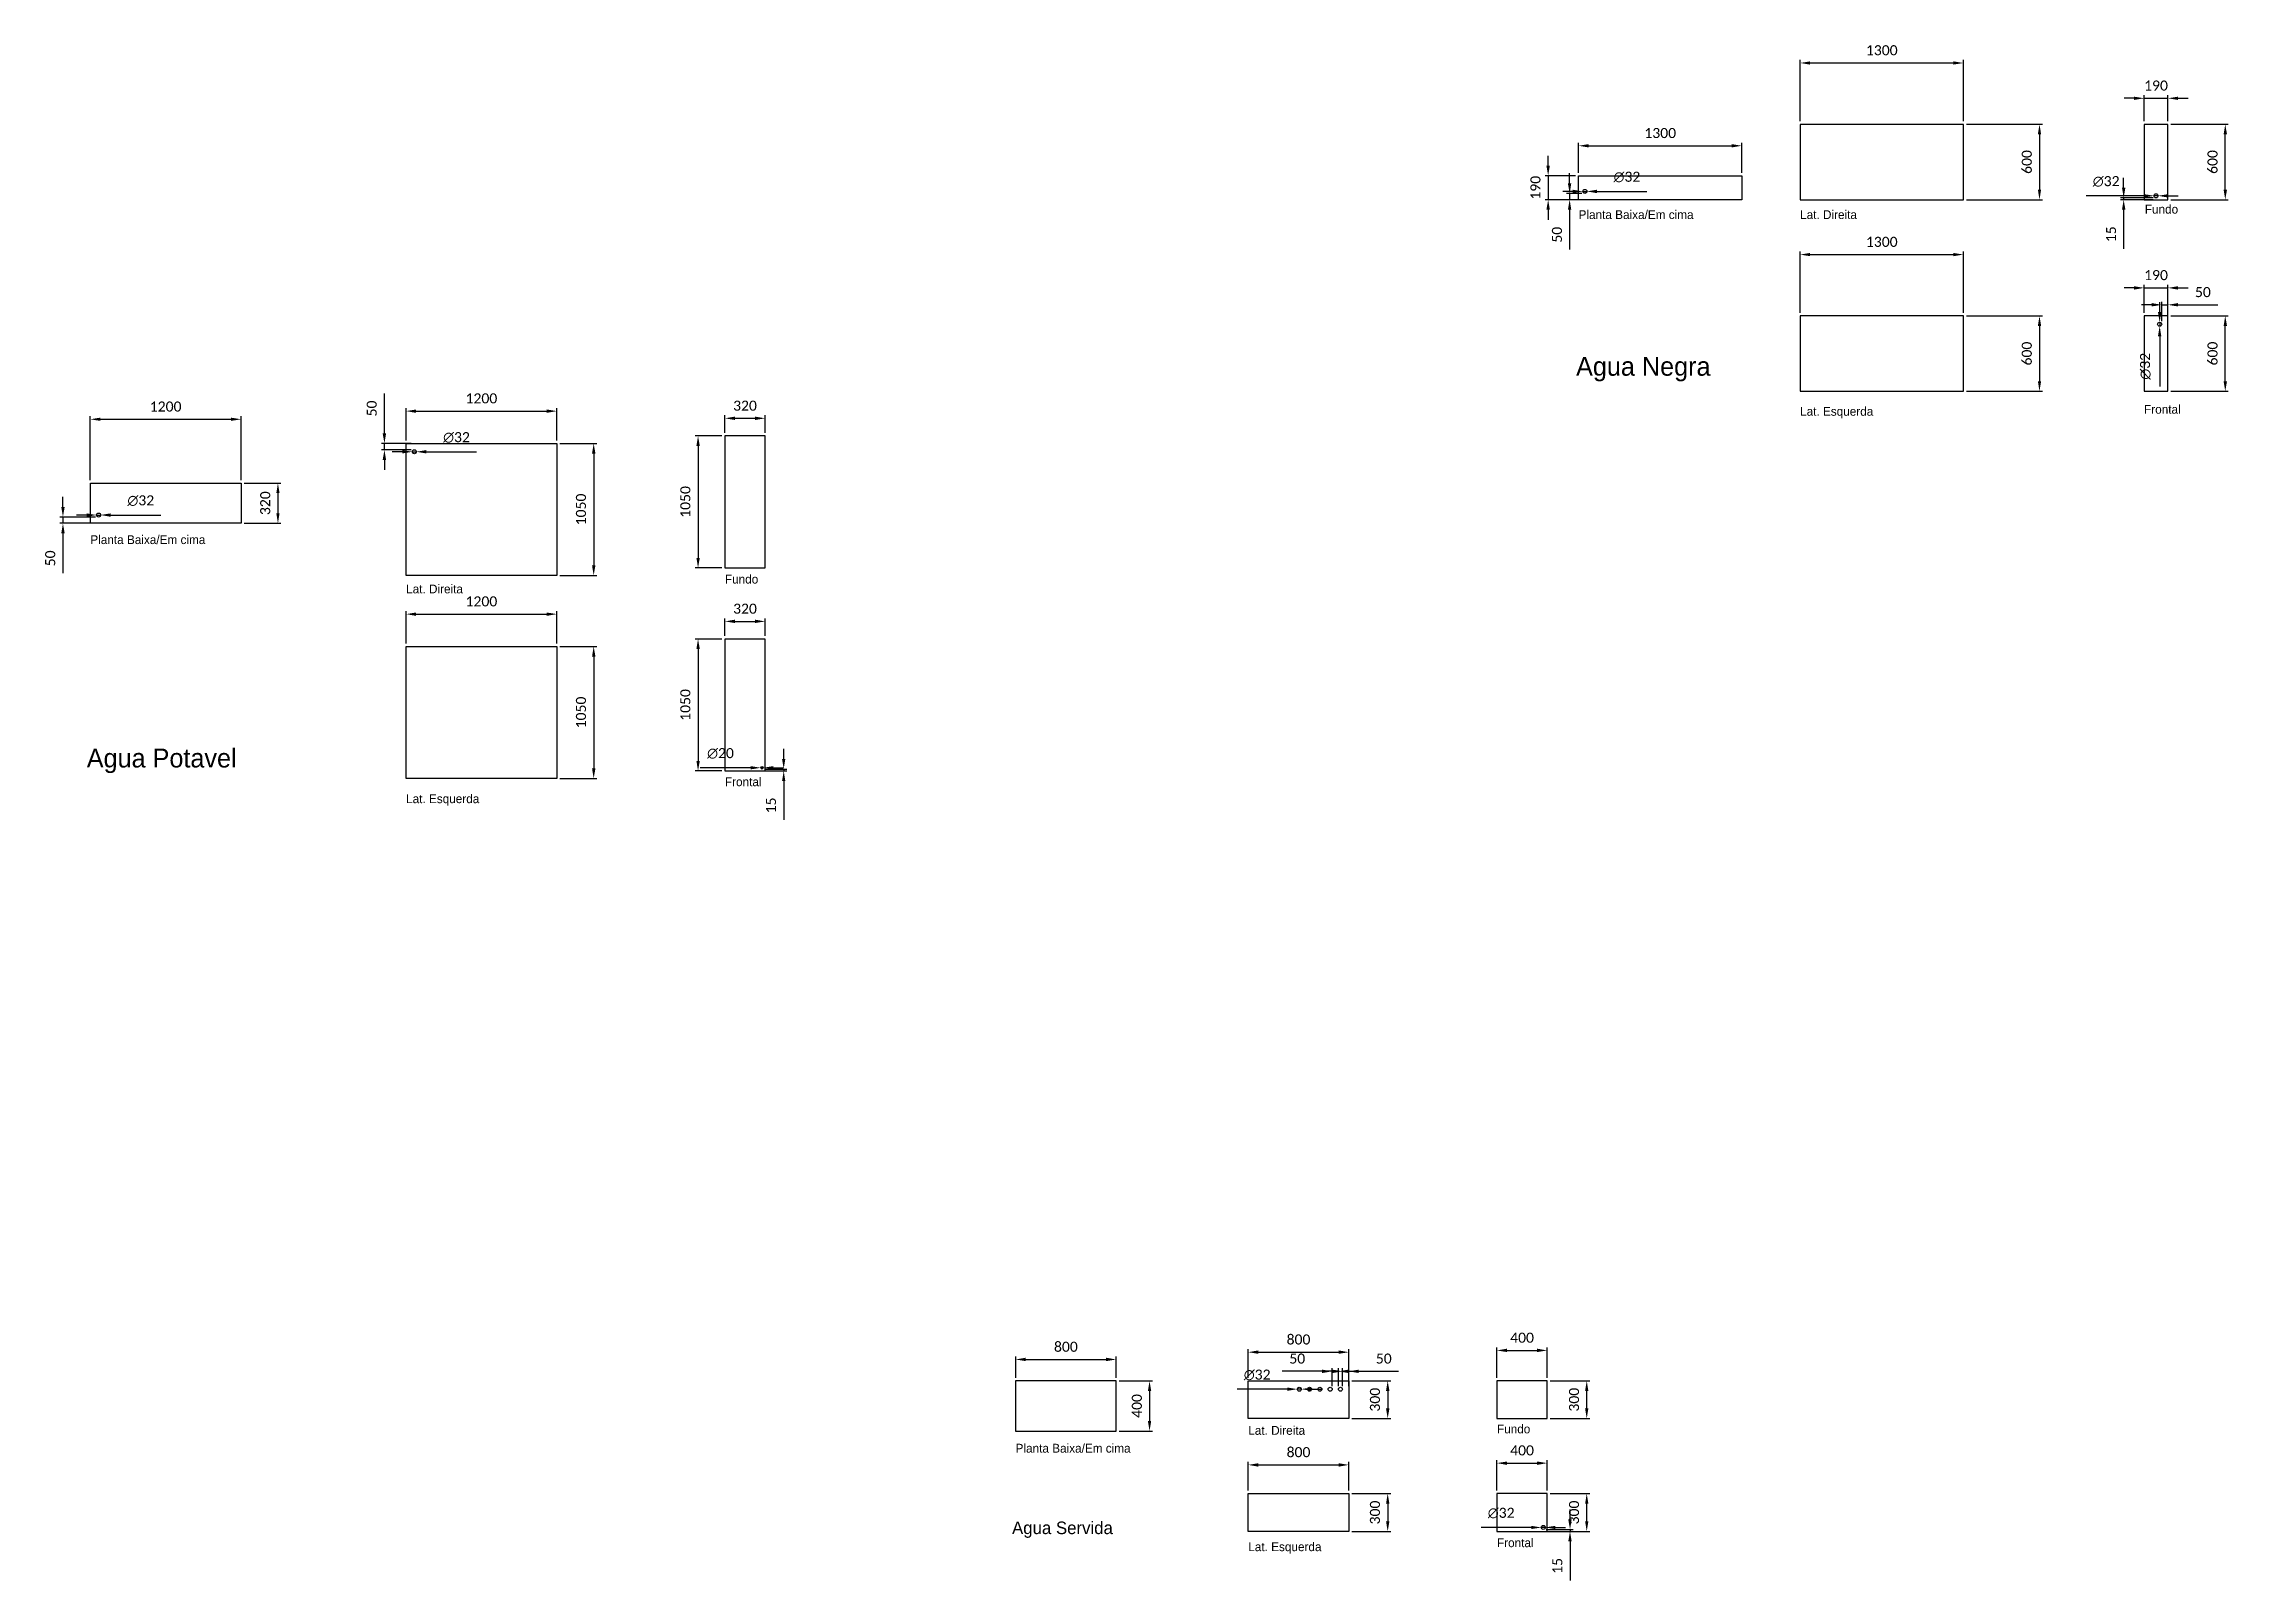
# Model space of a CAD drawing. Header units: millimetres. Extents: x -56792 to 17936, y 561 to 17980.
# Drawn here: x 542 to 17936, y 561 to 12793 of the extents above.
import ezdxf

# ---------------------------------------------------------------- set-up
doc = ezdxf.new("R2010")
doc.units = ezdxf.units.MM
doc.header["$LTSCALE"] = 4
doc.styles.add('ROMANS', font='calibri.ttf')
doc.dimstyles.new('DIM.40', dxfattribs={"dimscale": 80, "dimtxt": 1, "dimasz": 1, "dimexe": 0.3, "dimexo": 0.3, "dimgap": 0.75, "dimtad": 1, "dimtxsty": 'ROMANS', "dimcen": 0, "dimclrd": 4, "dimclre": 4, "dimclrt": 142, "dimazin": 2, "dimtfac": 1, "dimtmove": 0, "dimatfit": 2, "dimfxl": 1, "dimtolj": 1, "dimtzin": 0, "dimlwd": -1, "dimlwe": -1, "dimarcsym": 0})

msp = doc.modelspace()

# ---------------------------------------------------------------- texts
at = {"attachment_point": 1}
for s, insert, char_height in [('Fundo', (17271.609, 11510.051), 70), ('Planta Baixa/Em cima', (12763.038, 11466.872), 70), ('Lat. Direita', (14526.764, 11466.872), 70), ('Agua Negra', (12743.157, 10299.541), 150), ('Frontal', (17265.816, 9917.245), 70), ('Lat. Esquerda', (14526.764, 9901.11), 70), ('Planta Baixa/Em cima', (913.493, 8879.649), 70), ('Fundo', (5966.01, 8565.235), 70), ('Lat. Direita', (3427.443, 8487.433), 70), ('Agua Potavel', (884.858, 7181.393), 150), ('Lat. Esquerda', (3427.443, 6817.407), 70), ('Frontal', (5966.01, 6952.286), 70), ('Lat. Direita', (10133.197, 1789.584), 70), ('Fundo', (12113.372, 1801.083), 70), ('Planta Baixa/Em cima', (8280.549, 1647.671), 70), ('Agua Servida', (8252.205, 1028.899), 100), ('Frontal', (12113.372, 895.217), 70), ('Lat. Esquerda', (10133.197, 863.264), 70)]:
    msp.add_mtext_dynamic_manual_height_columns(s, width=1300, gutter_width=12.5, heights=[0], dxfattribs=dict(at, insert=insert, char_height=char_height))

# ---------------------------------------------------------------- blocks, each defined once
blk = doc.blocks.new('*D166')
at = {"color": 4, "transparency": 16777216}
for p, q in [((14527, 12175), (14527, 12663)), ((14607, 12639), (15747, 12639)), ((15827, 12175), (15827, 12663))]:
    blk.add_line(p, q, dxfattribs=at)
for points in [[(14607, 12652), (14607, 12626), (14527, 12639)], [(15747, 12652), (15747, 12626), (15827, 12639)]]:
    blk.add_solid(points, dxfattribs=at)
at = {"layer": 'DEFPOINTS', "color": 0, "transparency": 16777216}
for p in [(15827, 12639), (14527, 12151), (15827, 12151)]:
    blk.add_point(p, dxfattribs=at)
at = {"color": 142, "transparency": 16777216, "insert": (15177, 12740), "char_height": 80, "attachment_point": 5, "style": 'ROMANS'}
blk.add_mtext('\\A1;1300', dxfattribs=at)
blk = doc.blocks.new('*D167')
at = {"color": 4, "transparency": 16777216}
for p, q in [((15851, 12151), (16457, 12151)), ((16433, 12071), (16433, 11631)), ((15851, 11551), (16457, 11551))]:
    blk.add_line(p, q, dxfattribs=at)
for points in [[(16420, 12071), (16446, 12071), (16433, 12151)], [(16420, 11631), (16446, 11631), (16433, 11551)]]:
    blk.add_solid(points, dxfattribs=at)
at = {"layer": 'DEFPOINTS', "color": 0, "transparency": 16777216}
for p in [(15827, 12151), (15827, 11551), (16433, 11551)]:
    blk.add_point(p, dxfattribs=at)
at = {"color": 142, "transparency": 16777216, "insert": (16332, 11851), "char_height": 80, "attachment_point": 5, "rotation": 90, "style": 'ROMANS'}
blk.add_mtext('\\A1;600', dxfattribs=at)
blk = doc.blocks.new('*D168')
at = {"color": 4, "transparency": 16777216}
for p, q in [((14527, 10650), (14527, 11138)), ((15827, 10650), (15827, 11138)), ((14607, 11114), (15747, 11114))]:
    blk.add_line(p, q, dxfattribs=at)
for points in [[(14607, 11127), (14607, 11101), (14527, 11114)], [(15747, 11127), (15747, 11101), (15827, 11114)]]:
    blk.add_solid(points, dxfattribs=at)
at = {"layer": 'DEFPOINTS', "color": 0, "transparency": 16777216}
for p in [(15827, 11114), (14527, 10626), (15827, 10626)]:
    blk.add_point(p, dxfattribs=at)
at = {"color": 142, "transparency": 16777216, "insert": (15177, 11215), "char_height": 80, "attachment_point": 5, "style": 'ROMANS'}
blk.add_mtext('\\A1;1300', dxfattribs=at)
blk = doc.blocks.new('*D169')
at = {"color": 4, "transparency": 16777216}
for p, q in [((15851, 10626), (16457, 10626)), ((16433, 10546), (16433, 10106)), ((15851, 10026), (16457, 10026))]:
    blk.add_line(p, q, dxfattribs=at)
for points in [[(16420, 10546), (16446, 10546), (16433, 10626)], [(16420, 10106), (16446, 10106), (16433, 10026)]]:
    blk.add_solid(points, dxfattribs=at)
at = {"layer": 'DEFPOINTS', "color": 0, "transparency": 16777216}
for p in [(15827, 10626), (15827, 10026), (16433, 10026)]:
    blk.add_point(p, dxfattribs=at)
at = {"color": 142, "transparency": 16777216, "insert": (16332, 10326), "char_height": 80, "attachment_point": 5, "rotation": 90, "style": 'ROMANS'}
blk.add_mtext('\\A1;600', dxfattribs=at)
blk = doc.blocks.new('*D170')
at = {"color": 4, "transparency": 16777216}
for p, q in [((17186, 12358), (17106, 12358)), ((17266, 12175), (17266, 12382)), ((17266, 12358), (17456, 12358)), ((17456, 12175), (17456, 12382)), ((17536, 12358), (17616, 12358))]:
    blk.add_line(p, q, dxfattribs=at)
for points in [[(17186, 12371), (17186, 12345), (17266, 12358)], [(17536, 12371), (17536, 12345), (17456, 12358)]]:
    blk.add_solid(points, dxfattribs=at)
at = {"layer": 'DEFPOINTS', "color": 0, "transparency": 16777216}
for p in [(17456, 12358), (17266, 12151), (17456, 12151)]:
    blk.add_point(p, dxfattribs=at)
at = {"color": 142, "transparency": 16777216, "insert": (17361, 12459), "char_height": 80, "attachment_point": 5, "style": 'ROMANS'}
blk.add_mtext('\\A1;190', dxfattribs=at)
blk = doc.blocks.new('*D171')
at = {"color": 4, "transparency": 16777216}
for p, q in [((17480, 12151), (17936, 12151)), ((17912, 11631), (17912, 12071)), ((17480, 11551), (17936, 11551))]:
    blk.add_line(p, q, dxfattribs=at)
for points in [[(17899, 12071), (17926, 12071), (17912, 12151)], [(17899, 11631), (17926, 11631), (17912, 11551)]]:
    blk.add_solid(points, dxfattribs=at)
at = {"layer": 'DEFPOINTS', "color": 0, "transparency": 16777216}
for p in [(17456, 12151), (17912, 12151), (17456, 11551)]:
    blk.add_point(p, dxfattribs=at)
at = {"color": 142, "transparency": 16777216, "insert": (17811, 11851), "char_height": 80, "attachment_point": 5, "rotation": 90, "style": 'ROMANS'}
blk.add_mtext('\\A1;600', dxfattribs=at)
blk = doc.blocks.new('*D172')
at = {"color": 4, "transparency": 16777216}
for p, q in [((17480, 10626), (17936, 10626)), ((17912, 10106), (17912, 10546)), ((17480, 10026), (17936, 10026))]:
    blk.add_line(p, q, dxfattribs=at)
for points in [[(17899, 10546), (17926, 10546), (17912, 10626)], [(17899, 10106), (17926, 10106), (17912, 10026)]]:
    blk.add_solid(points, dxfattribs=at)
at = {"layer": 'DEFPOINTS', "color": 0, "transparency": 16777216}
for p in [(17456, 10626), (17912, 10626), (17456, 10026)]:
    blk.add_point(p, dxfattribs=at)
at = {"color": 142, "transparency": 16777216, "insert": (17811, 10326), "char_height": 80, "attachment_point": 5, "rotation": 90, "style": 'ROMANS'}
blk.add_mtext('\\A1;600', dxfattribs=at)
blk = doc.blocks.new('*D173')
at = {"color": 4, "transparency": 16777216}
for p, q in [((17186, 10849), (17106, 10849)), ((17266, 10650), (17266, 10873)), ((17266, 10849), (17456, 10849)), ((17456, 10650), (17456, 10873)), ((17536, 10849), (17616, 10849))]:
    blk.add_line(p, q, dxfattribs=at)
for points in [[(17186, 10862), (17186, 10835), (17266, 10849)], [(17536, 10862), (17536, 10835), (17456, 10849)]]:
    blk.add_solid(points, dxfattribs=at)
at = {"layer": 'DEFPOINTS', "color": 0, "transparency": 16777216}
for p in [(17456, 10849), (17266, 10626), (17456, 10626)]:
    blk.add_point(p, dxfattribs=at)
at = {"color": 142, "transparency": 16777216, "insert": (17361, 10950), "char_height": 80, "attachment_point": 5, "style": 'ROMANS'}
blk.add_mtext('\\A1;190', dxfattribs=at)
blk = doc.blocks.new('*D174')
at = {"color": 4, "transparency": 16777216}
for p, q in [((17103, 11646), (17103, 11726)), ((17337, 11566), (17079, 11566)), ((17337, 11551), (17079, 11551)), ((17103, 11566), (17103, 11551)), ((17103, 11471), (17103, 11161))]:
    blk.add_line(p, q, dxfattribs=at)
for points in [[(17090, 11646), (17117, 11646), (17103, 11566)], [(17090, 11471), (17117, 11471), (17103, 11551)]]:
    blk.add_solid(points, dxfattribs=at)
at = {"layer": 'DEFPOINTS', "color": 0, "transparency": 16777216}
for p in [(17103, 11551), (17361, 11566), (17361, 11551)]:
    blk.add_point(p, dxfattribs=at)
at = {"color": 142, "transparency": 16777216, "insert": (17003, 11276), "char_height": 80, "attachment_point": 5, "rotation": 90, "style": 'ROMANS'}
blk.add_mtext('\\A1;15', dxfattribs=at)
blk = doc.blocks.new('*D175')
at = {"color": 4, "transparency": 16777216}
for p, q in [((12763, 11765), (12763, 12004)), ((14063, 11765), (14063, 12004)), ((12843, 11980), (13983, 11980))]:
    blk.add_line(p, q, dxfattribs=at)
for points in [[(12843, 11993), (12843, 11967), (12763, 11980)], [(13983, 11993), (13983, 11967), (14063, 11980)]]:
    blk.add_solid(points, dxfattribs=at)
at = {"layer": 'DEFPOINTS', "color": 0, "transparency": 16777216}
for p in [(14063, 11980), (12763, 11741), (14063, 11741)]:
    blk.add_point(p, dxfattribs=at)
at = {"color": 142, "transparency": 16777216, "insert": (13413, 12081), "char_height": 80, "attachment_point": 5, "style": 'ROMANS'}
blk.add_mtext('\\A1;1300', dxfattribs=at)
blk = doc.blocks.new('*D176')
at = {"color": 4, "transparency": 16777216}
for p, q in [((12521, 11821), (12521, 11901)), ((12739, 11741), (12497, 11741)), ((12521, 11741), (12521, 11551)), ((12739, 11551), (12497, 11551)), ((12521, 11471), (12521, 11391))]:
    blk.add_line(p, q, dxfattribs=at)
for points in [[(12507, 11821), (12534, 11821), (12521, 11741)], [(12507, 11471), (12534, 11471), (12521, 11551)]]:
    blk.add_solid(points, dxfattribs=at)
at = {"layer": 'DEFPOINTS', "color": 0, "transparency": 16777216}
for p in [(12763, 11741), (12521, 11551), (12763, 11551)]:
    blk.add_point(p, dxfattribs=at)
at = {"color": 142, "transparency": 16777216, "insert": (12420, 11646), "char_height": 80, "attachment_point": 5, "rotation": 90, "style": 'ROMANS'}
blk.add_mtext('\\A1;190', dxfattribs=at)
blk = doc.blocks.new('*D158')
at = {"color": 4, "transparency": 16777216}
for p, q in [((12692, 11681), (12692, 11761)), ((12789, 11601), (12668, 11601)), ((12789, 11551), (12668, 11551)), ((12692, 11601), (12692, 11551)), ((12692, 11471), (12692, 11154))]:
    blk.add_line(p, q, dxfattribs=at)
for points in [[(12678, 11681), (12705, 11681), (12692, 11601)], [(12678, 11471), (12705, 11471), (12692, 11551)]]:
    blk.add_solid(points, dxfattribs=at)
at = {"layer": 'DEFPOINTS', "color": 0, "transparency": 16777216}
for p in [(12692, 11551), (12813, 11601), (12813, 11551)]:
    blk.add_point(p, dxfattribs=at)
at = {"color": 142, "transparency": 16777216, "insert": (12591, 11272), "char_height": 80, "attachment_point": 5, "rotation": 90, "style": 'ROMANS'}
blk.add_mtext('\\A1;50', dxfattribs=at)
blk = doc.blocks.new('*D159')
at = {"color": 4, "transparency": 16777216}
for p, q in [((17326, 10714), (17246, 10714)), ((17406, 10584), (17406, 10738)), ((17406, 10714), (17456, 10714)), ((17456, 10584), (17456, 10738)), ((17536, 10714), (17853, 10714))]:
    blk.add_line(p, q, dxfattribs=at)
for points in [[(17326, 10728), (17326, 10701), (17406, 10714)], [(17536, 10728), (17536, 10701), (17456, 10714)]]:
    blk.add_solid(points, dxfattribs=at)
at = {"layer": 'DEFPOINTS', "color": 0, "transparency": 16777216}
for p in [(17456, 10714), (17406, 10560), (17456, 10560)]:
    blk.add_point(p, dxfattribs=at)
at = {"color": 142, "transparency": 16777216, "insert": (17734, 10815), "char_height": 80, "attachment_point": 5, "style": 'ROMANS'}
blk.add_mtext('\\A1;50', dxfattribs=at)
blk = doc.blocks.new('*D177')
at = {"color": 4, "transparency": 16777216}
for p, q in [((913, 9319), (913, 9827)), ((993, 9803), (2033, 9803)), ((2113, 9319), (2113, 9827))]:
    blk.add_line(p, q, dxfattribs=at)
for points in [[(993, 9816), (993, 9790), (913, 9803)], [(2033, 9816), (2033, 9790), (2113, 9803)]]:
    blk.add_solid(points, dxfattribs=at)
at = {"layer": 'DEFPOINTS', "color": 0, "transparency": 16777216}
for p in [(2113, 9803), (913, 9295), (2113, 9295)]:
    blk.add_point(p, dxfattribs=at)
at = {"color": 142, "transparency": 16777216, "insert": (1513, 9904), "char_height": 80, "attachment_point": 5, "style": 'ROMANS'}
blk.add_mtext('\\A1;1200', dxfattribs=at)
blk = doc.blocks.new('*D178')
at = {"color": 4, "transparency": 16777216}
for p, q in [((2137, 9295), (2431, 9295)), ((2407, 9215), (2407, 9055)), ((2137, 8975), (2431, 8975))]:
    blk.add_line(p, q, dxfattribs=at)
for points in [[(2394, 9215), (2420, 9215), (2407, 9295)], [(2394, 9055), (2420, 9055), (2407, 8975)]]:
    blk.add_solid(points, dxfattribs=at)
at = {"layer": 'DEFPOINTS', "color": 0, "transparency": 16777216}
for p in [(2113, 9295), (2113, 8975), (2407, 8975)]:
    blk.add_point(p, dxfattribs=at)
at = {"color": 142, "transparency": 16777216, "insert": (2306, 9135), "char_height": 80, "attachment_point": 5, "rotation": 90, "style": 'ROMANS'}
blk.add_mtext('\\A1;320', dxfattribs=at)
blk = doc.blocks.new('*D160')
at = {"color": 4, "transparency": 16777216}
for p, q in [((695, 9105), (695, 9185)), ((955, 9025), (671, 9025)), ((955, 8975), (671, 8975)), ((695, 9025), (695, 8975)), ((695, 8895), (695, 8578))]:
    blk.add_line(p, q, dxfattribs=at)
for points in [[(682, 9105), (709, 9105), (695, 9025)], [(682, 8895), (709, 8895), (695, 8975)]]:
    blk.add_solid(points, dxfattribs=at)
at = {"layer": 'DEFPOINTS', "color": 0, "transparency": 16777216}
for p in [(695, 8975), (979, 9025), (979, 8975)]:
    blk.add_point(p, dxfattribs=at)
at = {"color": 142, "transparency": 16777216, "insert": (594, 8696), "char_height": 80, "attachment_point": 5, "rotation": 90, "style": 'ROMANS'}
blk.add_mtext('\\A1;50', dxfattribs=at)
blk = doc.blocks.new('*D179')
at = {"color": 4, "transparency": 16777216}
for p, q in [((3427, 9634), (3427, 9892)), ((3507, 9868), (4547, 9868)), ((4627, 9634), (4627, 9892))]:
    blk.add_line(p, q, dxfattribs=at)
for points in [[(3507, 9881), (3507, 9854), (3427, 9868)], [(4547, 9881), (4547, 9854), (4627, 9868)]]:
    blk.add_solid(points, dxfattribs=at)
at = {"layer": 'DEFPOINTS', "color": 0, "transparency": 16777216}
for p in [(4627, 9868), (3427, 9610), (4627, 9610)]:
    blk.add_point(p, dxfattribs=at)
at = {"color": 142, "transparency": 16777216, "insert": (4027, 9969), "char_height": 80, "attachment_point": 5, "style": 'ROMANS'}
blk.add_mtext('\\A1;1200', dxfattribs=at)
blk = doc.blocks.new('*D180')
at = {"color": 4, "transparency": 16777216}
for p, q in [((4651, 9610), (4945, 9610)), ((4921, 9530), (4921, 8640)), ((4651, 8560), (4945, 8560))]:
    blk.add_line(p, q, dxfattribs=at)
for points in [[(4908, 9530), (4935, 9530), (4921, 9610)], [(4908, 8640), (4935, 8640), (4921, 8560)]]:
    blk.add_solid(points, dxfattribs=at)
at = {"layer": 'DEFPOINTS', "color": 0, "transparency": 16777216}
for p in [(4627, 9610), (4627, 8560), (4921, 8560)]:
    blk.add_point(p, dxfattribs=at)
at = {"color": 142, "transparency": 16777216, "insert": (4820, 9085), "char_height": 80, "attachment_point": 5, "rotation": 90, "style": 'ROMANS'}
blk.add_mtext('\\A1;1050', dxfattribs=at)
blk = doc.blocks.new('*D161')
at = {"color": 4, "transparency": 16777216}
for p, q in [((3255, 9690), (3255, 10008)), ((3469, 9610), (3231, 9610)), ((3255, 9560), (3255, 9610)), ((3469, 9560), (3231, 9560)), ((3255, 9480), (3255, 9400))]:
    blk.add_line(p, q, dxfattribs=at)
for points in [[(3241, 9690), (3268, 9690), (3255, 9610)], [(3241, 9480), (3268, 9480), (3255, 9560)]]:
    blk.add_solid(points, dxfattribs=at)
at = {"layer": 'DEFPOINTS', "color": 0, "transparency": 16777216}
for p in [(3255, 9610), (3493, 9610), (3493, 9560)]:
    blk.add_point(p, dxfattribs=at)
at = {"color": 142, "transparency": 16777216, "insert": (3154, 9889), "char_height": 80, "attachment_point": 5, "rotation": 90, "style": 'ROMANS'}
blk.add_mtext('\\A1;50', dxfattribs=at)
blk = doc.blocks.new('*D181')
at = {"color": 4, "transparency": 16777216}
for p, q in [((3427, 8018), (3427, 8276)), ((3507, 8252), (4547, 8252)), ((4627, 8018), (4627, 8276))]:
    blk.add_line(p, q, dxfattribs=at)
for points in [[(3507, 8265), (3507, 8238), (3427, 8252)], [(4547, 8265), (4547, 8238), (4627, 8252)]]:
    blk.add_solid(points, dxfattribs=at)
at = {"layer": 'DEFPOINTS', "color": 0, "transparency": 16777216}
for p in [(4627, 8252), (3427, 7994), (4627, 7994)]:
    blk.add_point(p, dxfattribs=at)
at = {"color": 142, "transparency": 16777216, "insert": (4027, 8353), "char_height": 80, "attachment_point": 5, "style": 'ROMANS'}
blk.add_mtext('\\A1;1200', dxfattribs=at)
blk = doc.blocks.new('*D182')
at = {"color": 4, "transparency": 16777216}
for p, q in [((4651, 7994), (4945, 7994)), ((4921, 7914), (4921, 7024)), ((4651, 6944), (4945, 6944))]:
    blk.add_line(p, q, dxfattribs=at)
for points in [[(4908, 7914), (4935, 7914), (4921, 7994)], [(4908, 7024), (4935, 7024), (4921, 6944)]]:
    blk.add_solid(points, dxfattribs=at)
at = {"layer": 'DEFPOINTS', "color": 0, "transparency": 16777216}
for p in [(4627, 7994), (4627, 6944), (4921, 6944)]:
    blk.add_point(p, dxfattribs=at)
at = {"color": 142, "transparency": 16777216, "insert": (4820, 7469), "char_height": 80, "attachment_point": 5, "rotation": 90, "style": 'ROMANS'}
blk.add_mtext('\\A1;1050', dxfattribs=at)
blk = doc.blocks.new('*D183')
at = {"color": 4, "transparency": 16777216}
for p, q in [((5942, 9670), (5728, 9670)), ((5752, 9590), (5752, 8700)), ((5942, 8620), (5728, 8620))]:
    blk.add_line(p, q, dxfattribs=at)
for points in [[(5739, 9590), (5766, 9590), (5752, 9670)], [(5739, 8700), (5766, 8700), (5752, 8620)]]:
    blk.add_solid(points, dxfattribs=at)
at = {"layer": 'DEFPOINTS', "color": 0, "transparency": 16777216}
for p in [(5966, 9670), (5752, 8620), (5966, 8620)]:
    blk.add_point(p, dxfattribs=at)
at = {"color": 142, "transparency": 16777216, "insert": (5651, 9145), "char_height": 80, "attachment_point": 5, "rotation": 90, "style": 'ROMANS'}
blk.add_mtext('\\A1;1050', dxfattribs=at)
blk = doc.blocks.new('*D184')
at = {"color": 4, "transparency": 16777216}
for p, q in [((5966, 9694), (5966, 9835)), ((6046, 9811), (6206, 9811)), ((6286, 9694), (6286, 9835))]:
    blk.add_line(p, q, dxfattribs=at)
for points in [[(6046, 9824), (6046, 9797), (5966, 9811)], [(6206, 9824), (6206, 9797), (6286, 9811)]]:
    blk.add_solid(points, dxfattribs=at)
at = {"layer": 'DEFPOINTS', "color": 0, "transparency": 16777216}
for p in [(6286, 9811), (5966, 9670), (6286, 9670)]:
    blk.add_point(p, dxfattribs=at)
at = {"color": 142, "transparency": 16777216, "insert": (6126, 9911), "char_height": 80, "attachment_point": 5, "style": 'ROMANS'}
blk.add_mtext('\\A1;320', dxfattribs=at)
blk = doc.blocks.new('*D162')
at = {"color": 4, "transparency": 16777216}
for p, q in [((6434, 7099), (6434, 7179)), ((6285, 7019), (6458, 7019)), ((6285, 7004), (6458, 7004)), ((6434, 7019), (6434, 7004)), ((6434, 6924), (6434, 6614))]:
    blk.add_line(p, q, dxfattribs=at)
for points in [[(6421, 7099), (6447, 7099), (6434, 7019)], [(6421, 6924), (6447, 6924), (6434, 7004)]]:
    blk.add_solid(points, dxfattribs=at)
at = {"layer": 'DEFPOINTS', "color": 0, "transparency": 16777216}
for p in [(6261, 7019), (6261, 7004), (6434, 7004)]:
    blk.add_point(p, dxfattribs=at)
at = {"color": 142, "transparency": 16777216, "insert": (6333, 6729), "char_height": 80, "attachment_point": 5, "rotation": 90, "style": 'ROMANS'}
blk.add_mtext('\\A1;15', dxfattribs=at)
blk = doc.blocks.new('*D185')
at = {"color": 4, "transparency": 16777216}
for p, q in [((5942, 8054), (5728, 8054)), ((5752, 7974), (5752, 7084)), ((5942, 7004), (5728, 7004))]:
    blk.add_line(p, q, dxfattribs=at)
for points in [[(5739, 7974), (5766, 7974), (5752, 8054)], [(5739, 7084), (5766, 7084), (5752, 7004)]]:
    blk.add_solid(points, dxfattribs=at)
at = {"layer": 'DEFPOINTS', "color": 0, "transparency": 16777216}
for p in [(5966, 8054), (5752, 7004), (5966, 7004)]:
    blk.add_point(p, dxfattribs=at)
at = {"color": 142, "transparency": 16777216, "insert": (5651, 7529), "char_height": 80, "attachment_point": 5, "rotation": 90, "style": 'ROMANS'}
blk.add_mtext('\\A1;1050', dxfattribs=at)
blk = doc.blocks.new('*D186')
at = {"color": 4, "transparency": 16777216}
for p, q in [((5966, 8078), (5966, 8218)), ((6046, 8194), (6206, 8194)), ((6286, 8078), (6286, 8218))]:
    blk.add_line(p, q, dxfattribs=at)
for points in [[(6046, 8208), (6046, 8181), (5966, 8194)], [(6206, 8208), (6206, 8181), (6286, 8194)]]:
    blk.add_solid(points, dxfattribs=at)
at = {"layer": 'DEFPOINTS', "color": 0, "transparency": 16777216}
for p in [(6286, 8194), (5966, 8054), (6286, 8054)]:
    blk.add_point(p, dxfattribs=at)
at = {"color": 142, "transparency": 16777216, "insert": (6126, 8295), "char_height": 80, "attachment_point": 5, "style": 'ROMANS'}
blk.add_mtext('\\A1;320', dxfattribs=at)
blk = doc.blocks.new('*D187')
at = {"color": 4, "transparency": 16777216}
for p, q in [((8281, 2173), (8281, 2343)), ((8361, 2319), (9001, 2319)), ((9081, 2173), (9081, 2343))]:
    blk.add_line(p, q, dxfattribs=at)
for points in [[(8361, 2333), (8361, 2306), (8281, 2319)], [(9001, 2333), (9001, 2306), (9081, 2319)]]:
    blk.add_solid(points, dxfattribs=at)
at = {"layer": 'DEFPOINTS', "color": 0, "transparency": 16777216}
for p in [(9081, 2319), (8281, 2149), (9081, 2149)]:
    blk.add_point(p, dxfattribs=at)
at = {"color": 142, "transparency": 16777216, "insert": (8681, 2420), "char_height": 80, "attachment_point": 5, "style": 'ROMANS'}
blk.add_mtext('\\A1;800', dxfattribs=at)
blk = doc.blocks.new('*D188')
at = {"color": 4, "transparency": 16777216}
for p, q in [((9105, 2149), (9371, 2149)), ((9347, 2069), (9347, 1829)), ((9105, 1749), (9371, 1749))]:
    blk.add_line(p, q, dxfattribs=at)
for points in [[(9334, 2069), (9360, 2069), (9347, 2149)], [(9334, 1829), (9360, 1829), (9347, 1749)]]:
    blk.add_solid(points, dxfattribs=at)
at = {"layer": 'DEFPOINTS', "color": 0, "transparency": 16777216}
for p in [(9081, 2149), (9081, 1749), (9347, 1749)]:
    blk.add_point(p, dxfattribs=at)
at = {"color": 142, "transparency": 16777216, "insert": (9246, 1949), "char_height": 80, "attachment_point": 5, "rotation": 90, "style": 'ROMANS'}
blk.add_mtext('\\A1;400', dxfattribs=at)
blk = doc.blocks.new('*D189')
at = {"color": 4, "transparency": 16777216}
for p, q in [((10133, 2173), (10133, 2401)), ((10213, 2377), (10853, 2377)), ((10933, 2173), (10933, 2401))]:
    blk.add_line(p, q, dxfattribs=at)
for points in [[(10213, 2391), (10213, 2364), (10133, 2377)], [(10853, 2391), (10853, 2364), (10933, 2377)]]:
    blk.add_solid(points, dxfattribs=at)
at = {"layer": 'DEFPOINTS', "color": 0, "transparency": 16777216}
for p in [(10933, 2377), (10133, 2149), (10933, 2149)]:
    blk.add_point(p, dxfattribs=at)
at = {"color": 142, "transparency": 16777216, "insert": (10533, 2478), "char_height": 80, "attachment_point": 5, "style": 'ROMANS'}
blk.add_mtext('\\A1;800', dxfattribs=at)
blk = doc.blocks.new('*D190')
at = {"color": 4, "transparency": 16777216}
for p, q in [((10957, 2149), (11267, 2149)), ((11243, 2069), (11243, 1929)), ((10957, 1849), (11267, 1849))]:
    blk.add_line(p, q, dxfattribs=at)
for points in [[(11230, 2069), (11257, 2069), (11243, 2149)], [(11230, 1929), (11257, 1929), (11243, 1849)]]:
    blk.add_solid(points, dxfattribs=at)
at = {"layer": 'DEFPOINTS', "color": 0, "transparency": 16777216}
for p in [(10933, 2149), (10933, 1849), (11243, 1849)]:
    blk.add_point(p, dxfattribs=at)
at = {"color": 142, "transparency": 16777216, "insert": (11142, 1999), "char_height": 80, "attachment_point": 5, "rotation": 90, "style": 'ROMANS'}
blk.add_mtext('\\A1;300', dxfattribs=at)
blk = doc.blocks.new('*D191')
at = {"color": 4, "transparency": 16777216}
for p, q in [((3397, 9544), (3317, 9544)), ((3477, 9544), (3509, 9544)), ((3589, 9544), (3988, 9544))]:
    blk.add_line(p, q, dxfattribs=at)
for points in [[(3397, 9558), (3397, 9531), (3477, 9544)], [(3589, 9558), (3589, 9531), (3509, 9544)]]:
    blk.add_solid(points, dxfattribs=at)
at = {"layer": 'DEFPOINTS', "color": 0, "transparency": 16777216}
for p in [(3477, 9544), (3509, 9544)]:
    blk.add_point(p, dxfattribs=at)
at = {"color": 142, "transparency": 16777216, "insert": (3829, 9658), "char_height": 80, "attachment_point": 5, "style": 'ROMANS'}
blk.add_mtext('\\A1;∅32', dxfattribs=at)
blk = doc.blocks.new('*D192')
at = {"color": 4, "transparency": 16777216}
for p, q in [((883, 9041), (803, 9041)), ((963, 9041), (995, 9041)), ((1075, 9041), (1474, 9041))]:
    blk.add_line(p, q, dxfattribs=at)
for points in [[(883, 9054), (883, 9027), (963, 9041)], [(1075, 9054), (1075, 9027), (995, 9041)]]:
    blk.add_solid(points, dxfattribs=at)
at = {"layer": 'DEFPOINTS', "color": 0, "transparency": 16777216}
for p in [(963, 9041), (995, 9041)]:
    blk.add_point(p, dxfattribs=at)
at = {"color": 142, "transparency": 16777216, "insert": (1315, 9155), "char_height": 80, "attachment_point": 5, "style": 'ROMANS'}
blk.add_mtext('\\A1;∅32', dxfattribs=at)
blk = doc.blocks.new('*D193')
at = {"color": 4, "transparency": 16777216}
for p, q in [((6171, 7029), (5770, 7029)), ((6271, 7029), (6251, 7029)), ((6351, 7029), (6431, 7029))]:
    blk.add_line(p, q, dxfattribs=at)
for points in [[(6171, 7042), (6171, 7016), (6251, 7029)], [(6351, 7042), (6351, 7016), (6271, 7029)]]:
    blk.add_solid(points, dxfattribs=at)
at = {"layer": 'DEFPOINTS', "color": 0, "transparency": 16777216}
for p in [(6251, 7029), (6271, 7029)]:
    blk.add_point(p, dxfattribs=at)
at = {"color": 142, "transparency": 16777216, "insert": (5931, 7143), "char_height": 80, "attachment_point": 5, "style": 'ROMANS'}
blk.add_mtext('\\A1;∅20', dxfattribs=at)
blk = doc.blocks.new('*D194')
at = {"color": 4, "transparency": 16777216}
for p, q in [((12717, 11617), (12637, 11617)), ((12797, 11617), (12829, 11617)), ((12909, 11617), (13307, 11617))]:
    blk.add_line(p, q, dxfattribs=at)
for points in [[(12717, 11630), (12717, 11603), (12797, 11617)], [(12909, 11630), (12909, 11603), (12829, 11617)]]:
    blk.add_solid(points, dxfattribs=at)
at = {"layer": 'DEFPOINTS', "color": 0, "transparency": 16777216}
for p in [(12797, 11617), (12829, 11617)]:
    blk.add_point(p, dxfattribs=at)
at = {"color": 142, "transparency": 16777216, "insert": (13148, 11731), "char_height": 80, "attachment_point": 5, "style": 'ROMANS'}
blk.add_mtext('\\A1;∅32', dxfattribs=at)
blk = doc.blocks.new('*D195')
at = {"color": 4, "transparency": 16777216}
for p, q in [((17265, 11582), (16805, 11582)), ((17377, 11582), (17345, 11582)), ((17457, 11582), (17537, 11582))]:
    blk.add_line(p, q, dxfattribs=at)
for points in [[(17265, 11595), (17265, 11568), (17345, 11582)], [(17457, 11595), (17457, 11568), (17377, 11582)]]:
    blk.add_solid(points, dxfattribs=at)
at = {"layer": 'DEFPOINTS', "color": 0, "transparency": 16777216}
for p in [(17345, 11582), (17377, 11582)]:
    blk.add_point(p, dxfattribs=at)
at = {"color": 142, "transparency": 16777216, "insert": (16964, 11696), "char_height": 80, "attachment_point": 5, "style": 'ROMANS'}
blk.add_mtext('\\A1;∅32', dxfattribs=at)
blk = doc.blocks.new('*D196')
at = {"color": 4, "transparency": 16777216}
for p, q in [((17390, 10656), (17390, 10736)), ((17390, 10576), (17390, 10544)), ((17390, 10464), (17390, 10065))]:
    blk.add_line(p, q, dxfattribs=at)
for points in [[(17376, 10656), (17403, 10656), (17390, 10576)], [(17376, 10464), (17403, 10464), (17390, 10544)]]:
    blk.add_solid(points, dxfattribs=at)
at = {"layer": 'DEFPOINTS', "color": 0, "transparency": 16777216}
for p in [(17390, 10576), (17390, 10544)]:
    blk.add_point(p, dxfattribs=at)
at = {"color": 142, "transparency": 16777216, "insert": (17276, 10225), "char_height": 80, "attachment_point": 5, "rotation": 90, "style": 'ROMANS'}
blk.add_mtext('\\A1;∅32', dxfattribs=at)
blk = doc.blocks.new('*D197')
at = {"color": 4, "transparency": 16777216}
for p, q in [((10443, 2083), (10045, 2083)), ((10555, 2083), (10523, 2083)), ((10635, 2083), (10715, 2083))]:
    blk.add_line(p, q, dxfattribs=at)
for points in [[(10443, 2096), (10443, 2069), (10523, 2083)], [(10635, 2096), (10635, 2069), (10555, 2083)]]:
    blk.add_solid(points, dxfattribs=at)
at = {"layer": 'DEFPOINTS', "color": 0, "transparency": 16777216}
for p in [(10523, 2083), (10555, 2083)]:
    blk.add_point(p, dxfattribs=at)
at = {"color": 142, "transparency": 16777216, "insert": (10204, 2196), "char_height": 80, "attachment_point": 5, "style": 'ROMANS'}
blk.add_mtext('\\A1;∅32', dxfattribs=at)
blk = doc.blocks.new('*D163')
at = {"color": 4, "transparency": 16777216}
for p, q in [((10803, 2225), (10723, 2225)), ((10883, 2107), (10883, 2249)), ((10883, 2225), (10933, 2225)), ((10933, 2107), (10933, 2249)), ((11013, 2225), (11330, 2225))]:
    blk.add_line(p, q, dxfattribs=at)
for points in [[(10803, 2238), (10803, 2211), (10883, 2225)], [(11013, 2238), (11013, 2211), (10933, 2225)]]:
    blk.add_solid(points, dxfattribs=at)
at = {"layer": 'DEFPOINTS', "color": 0, "transparency": 16777216}
for p in [(10933, 2225), (10883, 2083), (10933, 2083)]:
    blk.add_point(p, dxfattribs=at)
at = {"color": 142, "transparency": 16777216, "insert": (11212, 2326), "char_height": 80, "attachment_point": 5, "style": 'ROMANS'}
blk.add_mtext('\\A1;50', dxfattribs=at)
blk = doc.blocks.new('*D164')
at = {"color": 4, "transparency": 16777216}
for p, q in [((10721, 2225), (10404, 2225)), ((10801, 2107), (10801, 2249)), ((10851, 2225), (10801, 2225)), ((10851, 2107), (10851, 2249)), ((10931, 2225), (11011, 2225))]:
    blk.add_line(p, q, dxfattribs=at)
for points in [[(10721, 2238), (10721, 2211), (10801, 2225)], [(10931, 2238), (10931, 2211), (10851, 2225)]]:
    blk.add_solid(points, dxfattribs=at)
at = {"layer": 'DEFPOINTS', "color": 0, "transparency": 16777216}
for p in [(10801, 2225), (10801, 2083), (10851, 2083)]:
    blk.add_point(p, dxfattribs=at)
at = {"color": 142, "transparency": 16777216, "insert": (10523, 2326), "char_height": 80, "attachment_point": 5, "style": 'ROMANS'}
blk.add_mtext('\\A1;50', dxfattribs=at)
blk = doc.blocks.new('*D198')
at = {"color": 4, "transparency": 16777216}
for p, q in [((10133, 1275), (10133, 1504)), ((10213, 1480), (10853, 1480)), ((10933, 1275), (10933, 1504))]:
    blk.add_line(p, q, dxfattribs=at)
for points in [[(10213, 1493), (10213, 1466), (10133, 1480)], [(10853, 1493), (10853, 1466), (10933, 1480)]]:
    blk.add_solid(points, dxfattribs=at)
at = {"layer": 'DEFPOINTS', "color": 0, "transparency": 16777216}
for p in [(10933, 1480), (10133, 1251), (10933, 1251)]:
    blk.add_point(p, dxfattribs=at)
at = {"color": 142, "transparency": 16777216, "insert": (10533, 1581), "char_height": 80, "attachment_point": 5, "style": 'ROMANS'}
blk.add_mtext('\\A1;800', dxfattribs=at)
blk = doc.blocks.new('*D199')
at = {"color": 4, "transparency": 16777216}
for p, q in [((10957, 1251), (11267, 1251)), ((11243, 1171), (11243, 1031)), ((10957, 951), (11267, 951))]:
    blk.add_line(p, q, dxfattribs=at)
for points in [[(11230, 1171), (11257, 1171), (11243, 1251)], [(11230, 1031), (11257, 1031), (11243, 951)]]:
    blk.add_solid(points, dxfattribs=at)
at = {"layer": 'DEFPOINTS', "color": 0, "transparency": 16777216}
for p in [(10933, 1251), (10933, 951), (11243, 951)]:
    blk.add_point(p, dxfattribs=at)
at = {"color": 142, "transparency": 16777216, "insert": (11142, 1101), "char_height": 80, "attachment_point": 5, "rotation": 90, "style": 'ROMANS'}
blk.add_mtext('\\A1;300', dxfattribs=at)
blk = doc.blocks.new('*D200')
at = {"color": 4, "transparency": 16777216}
for p, q in [((12113, 2173), (12113, 2415)), ((12193, 2391), (12433, 2391)), ((12513, 2173), (12513, 2415))]:
    blk.add_line(p, q, dxfattribs=at)
for points in [[(12193, 2405), (12193, 2378), (12113, 2391)], [(12433, 2405), (12433, 2378), (12513, 2391)]]:
    blk.add_solid(points, dxfattribs=at)
at = {"layer": 'DEFPOINTS', "color": 0, "transparency": 16777216}
for p in [(12513, 2391), (12113, 2149), (12513, 2149)]:
    blk.add_point(p, dxfattribs=at)
at = {"color": 142, "transparency": 16777216, "insert": (12313, 2492), "char_height": 80, "attachment_point": 5, "style": 'ROMANS'}
blk.add_mtext('\\A1;400', dxfattribs=at)
blk = doc.blocks.new('*D201')
at = {"color": 4, "transparency": 16777216}
for p, q in [((12537, 2149), (12852, 2149)), ((12828, 1929), (12828, 2069)), ((12537, 1849), (12852, 1849))]:
    blk.add_line(p, q, dxfattribs=at)
for points in [[(12815, 2069), (12841, 2069), (12828, 2149)], [(12815, 1929), (12841, 1929), (12828, 1849)]]:
    blk.add_solid(points, dxfattribs=at)
at = {"layer": 'DEFPOINTS', "color": 0, "transparency": 16777216}
for p in [(12513, 2149), (12828, 2149), (12513, 1849)]:
    blk.add_point(p, dxfattribs=at)
at = {"color": 142, "transparency": 16777216, "insert": (12727, 1999), "char_height": 80, "attachment_point": 5, "rotation": 90, "style": 'ROMANS'}
blk.add_mtext('\\A1;300', dxfattribs=at)
blk = doc.blocks.new('*D202')
at = {"color": 4, "transparency": 16777216}
for p, q in [((12113, 1275), (12113, 1518)), ((12193, 1494), (12433, 1494)), ((12513, 1275), (12513, 1518))]:
    blk.add_line(p, q, dxfattribs=at)
for points in [[(12193, 1507), (12193, 1480), (12113, 1494)], [(12433, 1507), (12433, 1480), (12513, 1494)]]:
    blk.add_solid(points, dxfattribs=at)
at = {"layer": 'DEFPOINTS', "color": 0, "transparency": 16777216}
for p in [(12513, 1494), (12113, 1251), (12513, 1251)]:
    blk.add_point(p, dxfattribs=at)
at = {"color": 142, "transparency": 16777216, "insert": (12313, 1595), "char_height": 80, "attachment_point": 5, "style": 'ROMANS'}
blk.add_mtext('\\A1;400', dxfattribs=at)
blk = doc.blocks.new('*D203')
at = {"color": 4, "transparency": 16777216}
for p, q in [((12537, 1251), (12852, 1251)), ((12828, 1031), (12828, 1171)), ((12537, 951), (12852, 951))]:
    blk.add_line(p, q, dxfattribs=at)
for points in [[(12815, 1171), (12841, 1171), (12828, 1251)], [(12815, 1031), (12841, 1031), (12828, 951)]]:
    blk.add_solid(points, dxfattribs=at)
at = {"layer": 'DEFPOINTS', "color": 0, "transparency": 16777216}
for p in [(12513, 1251), (12828, 1251), (12513, 951)]:
    blk.add_point(p, dxfattribs=at)
at = {"color": 142, "transparency": 16777216, "insert": (12727, 1101), "char_height": 80, "attachment_point": 5, "rotation": 90, "style": 'ROMANS'}
blk.add_mtext('\\A1;300', dxfattribs=at)
blk = doc.blocks.new('*D165')
at = {"color": 4, "transparency": 16777216}
for p, q in [((12695, 1046), (12695, 1126)), ((12506, 966), (12719, 966)), ((12506, 951), (12719, 951)), ((12695, 966), (12695, 951)), ((12695, 871), (12695, 561))]:
    blk.add_line(p, q, dxfattribs=at)
for points in [[(12681, 1046), (12708, 1046), (12695, 966)], [(12681, 871), (12708, 871), (12695, 951)]]:
    blk.add_solid(points, dxfattribs=at)
at = {"layer": 'DEFPOINTS', "color": 0, "transparency": 16777216}
for p in [(12482, 966), (12482, 951), (12695, 951)]:
    blk.add_point(p, dxfattribs=at)
at = {"color": 142, "transparency": 16777216, "insert": (12594, 676), "char_height": 80, "attachment_point": 5, "rotation": 90, "style": 'ROMANS'}
blk.add_mtext('\\A1;15', dxfattribs=at)
blk = doc.blocks.new('*D204')
at = {"color": 4, "transparency": 16777216}
for p, q in [((12386, 982), (11988, 982)), ((12498, 982), (12466, 982)), ((12578, 982), (12658, 982))]:
    blk.add_line(p, q, dxfattribs=at)
for points in [[(12386, 995), (12386, 969), (12466, 982)], [(12578, 995), (12578, 969), (12498, 982)]]:
    blk.add_solid(points, dxfattribs=at)
at = {"layer": 'DEFPOINTS', "color": 0, "transparency": 16777216}
for p in [(12466, 982), (12498, 982)]:
    blk.add_point(p, dxfattribs=at)
at = {"color": 142, "transparency": 16777216, "insert": (12147, 1096), "char_height": 80, "attachment_point": 5, "style": 'ROMANS'}
blk.add_mtext('\\A1;∅32', dxfattribs=at)

# ---------------------------------------------------------------- dimensions: what is measured, and where the dimension line sits
for base, p1, p2, picture, middle in [((15826.764, 12639.035), (14526.764, 12150.708), (15826.764, 12150.708), '*D166', (15176.764, 12740.02)), ((14063.038, 11980.01), (12763.038, 11740.708), (14063.038, 11740.708), '*D175', (13413.038, 12080.994)), ((15826.764, 11114.003), (14526.764, 10625.676), (15826.764, 10625.676), '*D168', (15176.764, 11214.987)), ((17455.816, 10714.398), (17405.816, 10559.676), (17455.816, 10559.676), '*D159', (17734.401, 10815.383)), ((2113.493, 9803.025), (913.493, 9294.767), (2113.493, 9294.767), '*D177', (1513.493, 9904.009)), ((4627.443, 9867.684), (3427.443, 9610.38), (4627.443, 9610.38), '*D179', (4027.443, 9968.668)), ((6286.01, 9810.502), (5966.01, 9670.043), (6286.01, 9670.043), '*D184', (6126.01, 9911.487)), ((4627.443, 8251.646), (3427.443, 7994.342), (4627.443, 7994.342), '*D181', (4027.443, 8352.63)), ((6286.01, 8194.464), (5966.01, 8054.005), (6286.01, 8054.005), '*D186', (6126.01, 8295.449)), ((9080.549, 2319.41), (8280.549, 2148.568), (9080.549, 2148.568), '*D187', (8680.549, 2420.394)), ((10933.197, 2377.26), (10133.197, 2148.568), (10933.197, 2148.568), '*D189', (10533.197, 2478.244)), ((12513.372, 2391.31), (12113.372, 2148.568), (12513.372, 2148.568), '*D200', (12313.372, 2492.294)), ((10801.197, 2224.704), (10851.197, 2082.568), (10801.197, 2082.568), '*D164', (10522.613, 2325.689)), ((10933.197, 2224.704), (10883.197, 2082.568), (10933.197, 2082.568), '*D163', (11211.782, 2325.689)), ((10933.197, 1479.724), (10133.197, 1251.032), (10933.197, 1251.032), '*D198', (10533.197, 1580.708)), ((12513.372, 1493.774), (12113.372, 1251.032), (12513.372, 1251.032), '*D202', (12313.372, 1594.758))]:
    dim = msp.add_linear_dim(base=base, p1=p1, p2=p2, dimstyle='DIM.40')
    dim.commit()
    dim.dimension.update_dxf_attribs({"geometry": picture, "text_midpoint": middle})
for base, p1, p2, picture, middle in [((17455.816, 12357.985), (17265.816, 12150.708), (17455.816, 12150.708), '*D170', (17360.816, 12357.985)), ((17455.816, 10848.532), (17265.816, 10625.676), (17455.816, 10625.676), '*D173', (17360.816, 10848.532))]:
    dim = msp.add_linear_dim(base=base, p1=p1, p2=p2, dimstyle='DIM.40')
    dim.commit()
    dim.dimension.update_dxf_attribs({"geometry": picture, "text_midpoint": middle, "dimtype": 160})
for base, p1, p2, picture, middle in [((16432.988, 11550.708), (15826.764, 12150.708), (15826.764, 11550.708), '*D167', (16332.003, 11850.708)), ((17912.37, 12150.708), (17455.816, 11550.708), (17455.816, 12150.708), '*D171', (17811.385, 11850.708)), ((12691.612, 11550.708), (12813.038, 11600.708), (12813.038, 11550.708), '*D158', (12590.627, 11272.124)), ((17103.416, 11550.708), (17360.816, 11565.708), (17360.816, 11550.708), '*D174', (17002.739, 11275.877)), ((16432.988, 10025.676), (15826.764, 10625.676), (15826.764, 10025.676), '*D169', (16332.003, 10325.676)), ((17912.37, 10625.676), (17455.816, 10025.676), (17455.816, 10625.676), '*D172', (17811.385, 10325.676)), ((3254.626, 9610.38), (3493.443, 9560.38), (3493.443, 9610.38), '*D161', (3153.641, 9888.965)), ((4921.264, 8560.38), (4627.443, 9610.38), (4627.443, 8560.38), '*D180', (4820.279, 9085.38)), ((5752.207, 8620.043), (5966.01, 9670.043), (5966.01, 8620.043), '*D183', (5651.223, 9145.043)), ((2406.939, 8974.767), (2113.493, 9294.767), (2113.493, 8974.767), '*D178', (2305.954, 9134.767)), ((695.35, 8974.767), (979.493, 9024.767), (979.493, 8974.767), '*D160', (594.366, 8696.183)), ((5752.207, 7004.005), (5966.01, 8054.005), (5966.01, 7004.005), '*D185', (5651.223, 7529.005)), ((4921.264, 6944.342), (4627.443, 7994.342), (4627.443, 6944.342), '*D182', (4820.279, 7469.342)), ((9347.03, 1748.568), (9080.549, 2148.568), (9080.549, 1748.568), '*D188', (9246.045, 1948.568)), ((12694.644, 951.032), (12482.372, 966.032), (12482.372, 951.032), '*D165', (12593.967, 676.201))]:
    dim = msp.add_linear_dim(base=base, p1=p1, p2=p2, angle=90, dimstyle='DIM.40')
    dim.commit()
    dim.dimension.update_dxf_attribs({"geometry": picture, "text_midpoint": middle})
for base, p1, p2, picture, middle in [((12520.799, 11550.708), (12763.038, 11740.708), (12763.038, 11550.708), '*D176', (12520.799, 11645.708)), ((6434.017, 7004.005), (6261.01, 7019.005), (6261.01, 7004.005), '*D162', (6434.017, 6729.174)), ((11243.458, 1848.568), (10933.197, 2148.568), (10933.197, 1848.568), '*D190', (11243.458, 1998.568)), ((12827.916, 2148.568), (12513.372, 1848.568), (12513.372, 2148.568), '*D201', (12827.916, 1998.568)), ((11243.458, 951.032), (10933.197, 1251.032), (10933.197, 951.032), '*D199', (11243.458, 1101.032)), ((12827.916, 1251.032), (12513.372, 951.032), (12513.372, 1251.032), '*D203', (12827.916, 1101.032))]:
    dim = msp.add_linear_dim(base=base, p1=p1, p2=p2, angle=90, dimstyle='DIM.40')
    dim.commit()
    dim.dimension.update_dxf_attribs({"geometry": picture, "text_midpoint": middle, "dimtype": 160})
for p1, p2, picture, middle in [((12797.038, 11616.708), (12829.038, 11616.708), '*D194', (13148.176, 11616.708)), ((17376.816, 11581.708), (17344.816, 11581.708), '*D195', (16963.828, 11581.708)), ((17389.816, 10575.676), (17389.816, 10543.676), '*D196', (17389.816, 10224.538)), ((3477.443, 9544.38), (3509.443, 9544.38), '*D191', (3828.582, 9544.38)), ((963.493, 9040.767), (995.493, 9040.767), '*D192', (1314.632, 9040.767)), ((6271.01, 7029.005), (6251.01, 7029.005), '*D193', (5930.549, 7029.005)), ((10555.197, 2082.568), (10523.197, 2082.568), '*D197', (10204.059, 2082.568)), ((12498.372, 982.032), (12466.372, 982.032), '*D204', (12147.234, 982.032))]:
    dim = msp.add_diameter_dim_2p(p1=p1, p2=p2, dimstyle='DIM.40')
    dim.commit()
    dim.dimension.update_dxf_attribs({"geometry": picture, "text_midpoint": middle, "dimtype": 163})

# ---------------------------------------------------------------- linework, layer by layer
for p, q in [((15826.764, 12150.708), (14526.764, 12150.708)), ((14526.764, 12150.708), (14526.764, 11550.708)), ((15826.764, 11550.708), (15826.764, 12150.708)), ((17455.816, 12150.708), (17265.816, 12150.708)), ((17265.816, 12150.708), (17265.816, 11550.708)), ((17455.816, 11550.708), (17455.816, 12150.708)), ((12763.038, 11740.708), (14063.038, 11740.708)), ((12763.038, 11550.708), (12763.038, 11740.708)), ((14063.038, 11740.708), (14063.038, 11550.708)), ((14063.038, 11550.708), (12763.038, 11550.708)), ((14526.764, 11550.708), (15826.764, 11550.708)), ((17265.816, 11550.708), (17455.816, 11550.708)), ((15826.764, 10625.676), (14526.764, 10625.676)), ((14526.764, 10625.676), (14526.764, 10025.676)), ((15826.764, 10025.676), (15826.764, 10625.676)), ((17455.816, 10625.676), (17265.816, 10625.676)), ((17265.816, 10625.676), (17265.816, 10025.676)), ((17455.816, 10025.676), (17455.816, 10625.676)), ((14526.764, 10025.676), (15826.764, 10025.676)), ((17265.816, 10025.676), (17455.816, 10025.676)), ((3427.443, 9610.38), (4627.443, 9610.38)), ((3427.443, 8560.38), (3427.443, 9610.38)), ((4627.443, 9610.38), (4627.443, 8560.38)), ((6286.01, 9670.043), (5966.01, 9670.043)), ((5966.01, 9670.043), (5966.01, 8620.043)), ((6286.01, 8620.043), (6286.01, 9670.043)), ((913.493, 9294.767), (2113.493, 9294.767)), ((913.493, 8974.767), (913.493, 9294.767)), ((2113.493, 9294.767), (2113.493, 8974.767)), ((2113.493, 8974.767), (913.493, 8974.767)), ((4627.443, 8560.38), (3427.443, 8560.38)), ((5966.01, 8620.043), (6286.01, 8620.043)), ((6286.01, 8054.005), (5966.01, 8054.005)), ((5966.01, 8054.005), (5966.01, 7004.005)), ((6286.01, 7004.005), (6286.01, 8054.005)), ((3427.443, 7994.342), (4627.443, 7994.342)), ((3427.443, 6944.342), (3427.443, 7994.342)), ((4627.443, 7994.342), (4627.443, 6944.342)), ((5966.01, 7004.005), (6286.01, 7004.005)), ((4627.443, 6944.342), (3427.443, 6944.342)), ((9080.549, 2148.568), (8280.549, 2148.568)), ((8280.549, 2148.568), (8280.549, 1748.568)), ((9080.549, 1748.568), (9080.549, 2148.568)), ((10133.197, 2148.568), (10933.197, 2148.568)), ((10133.197, 1848.568), (10133.197, 2148.568)), ((10933.197, 2148.568), (10933.197, 1848.568)), ((12513.372, 2148.568), (12113.372, 2148.568)), ((12113.372, 2148.568), (12113.372, 1848.568)), ((12513.372, 1848.568), (12513.372, 2148.568)), ((8280.549, 1748.568), (9080.549, 1748.568)), ((10933.197, 1848.568), (10133.197, 1848.568)), ((12113.372, 1848.568), (12513.372, 1848.568)), ((10133.197, 1251.032), (10933.197, 1251.032)), ((10133.197, 951.032), (10133.197, 1251.032)), ((10933.197, 1251.032), (10933.197, 951.032)), ((12513.372, 1251.032), (12113.372, 1251.032)), ((12113.372, 1251.032), (12113.372, 951.032)), ((12513.372, 951.032), (12513.372, 1251.032)), ((10933.197, 951.032), (10133.197, 951.032)), ((12113.372, 951.032), (12513.372, 951.032))]:
    msp.add_line(p, q)
for centre, radius in [((12813.038, 11616.708), 16), ((17360.816, 11581.708), 16), ((17389.816, 10559.676), 16), ((3493.443, 9544.38), 16), ((979.493, 9040.767), 16), ((6261.01, 7029.005), 10), ((10539.197, 2082.568), 16), ((10621.197, 2082.568), 16), ((10703.197, 2082.568), 16), ((10785.197, 2082.568), 16), ((10867.197, 2082.568), 16), ((12482.372, 982.032), 16)]:
    msp.add_circle(centre, radius)

msp.set_redraw_order([(e.dxf.handle, doc.entitydb.next_handle()) for e in msp.query("TEXT MTEXT ATTDEF DIMENSION ARC_DIMENSION")])  # texts and dimensions are drawn at this point

doc.saveas('drawing.dxf')
